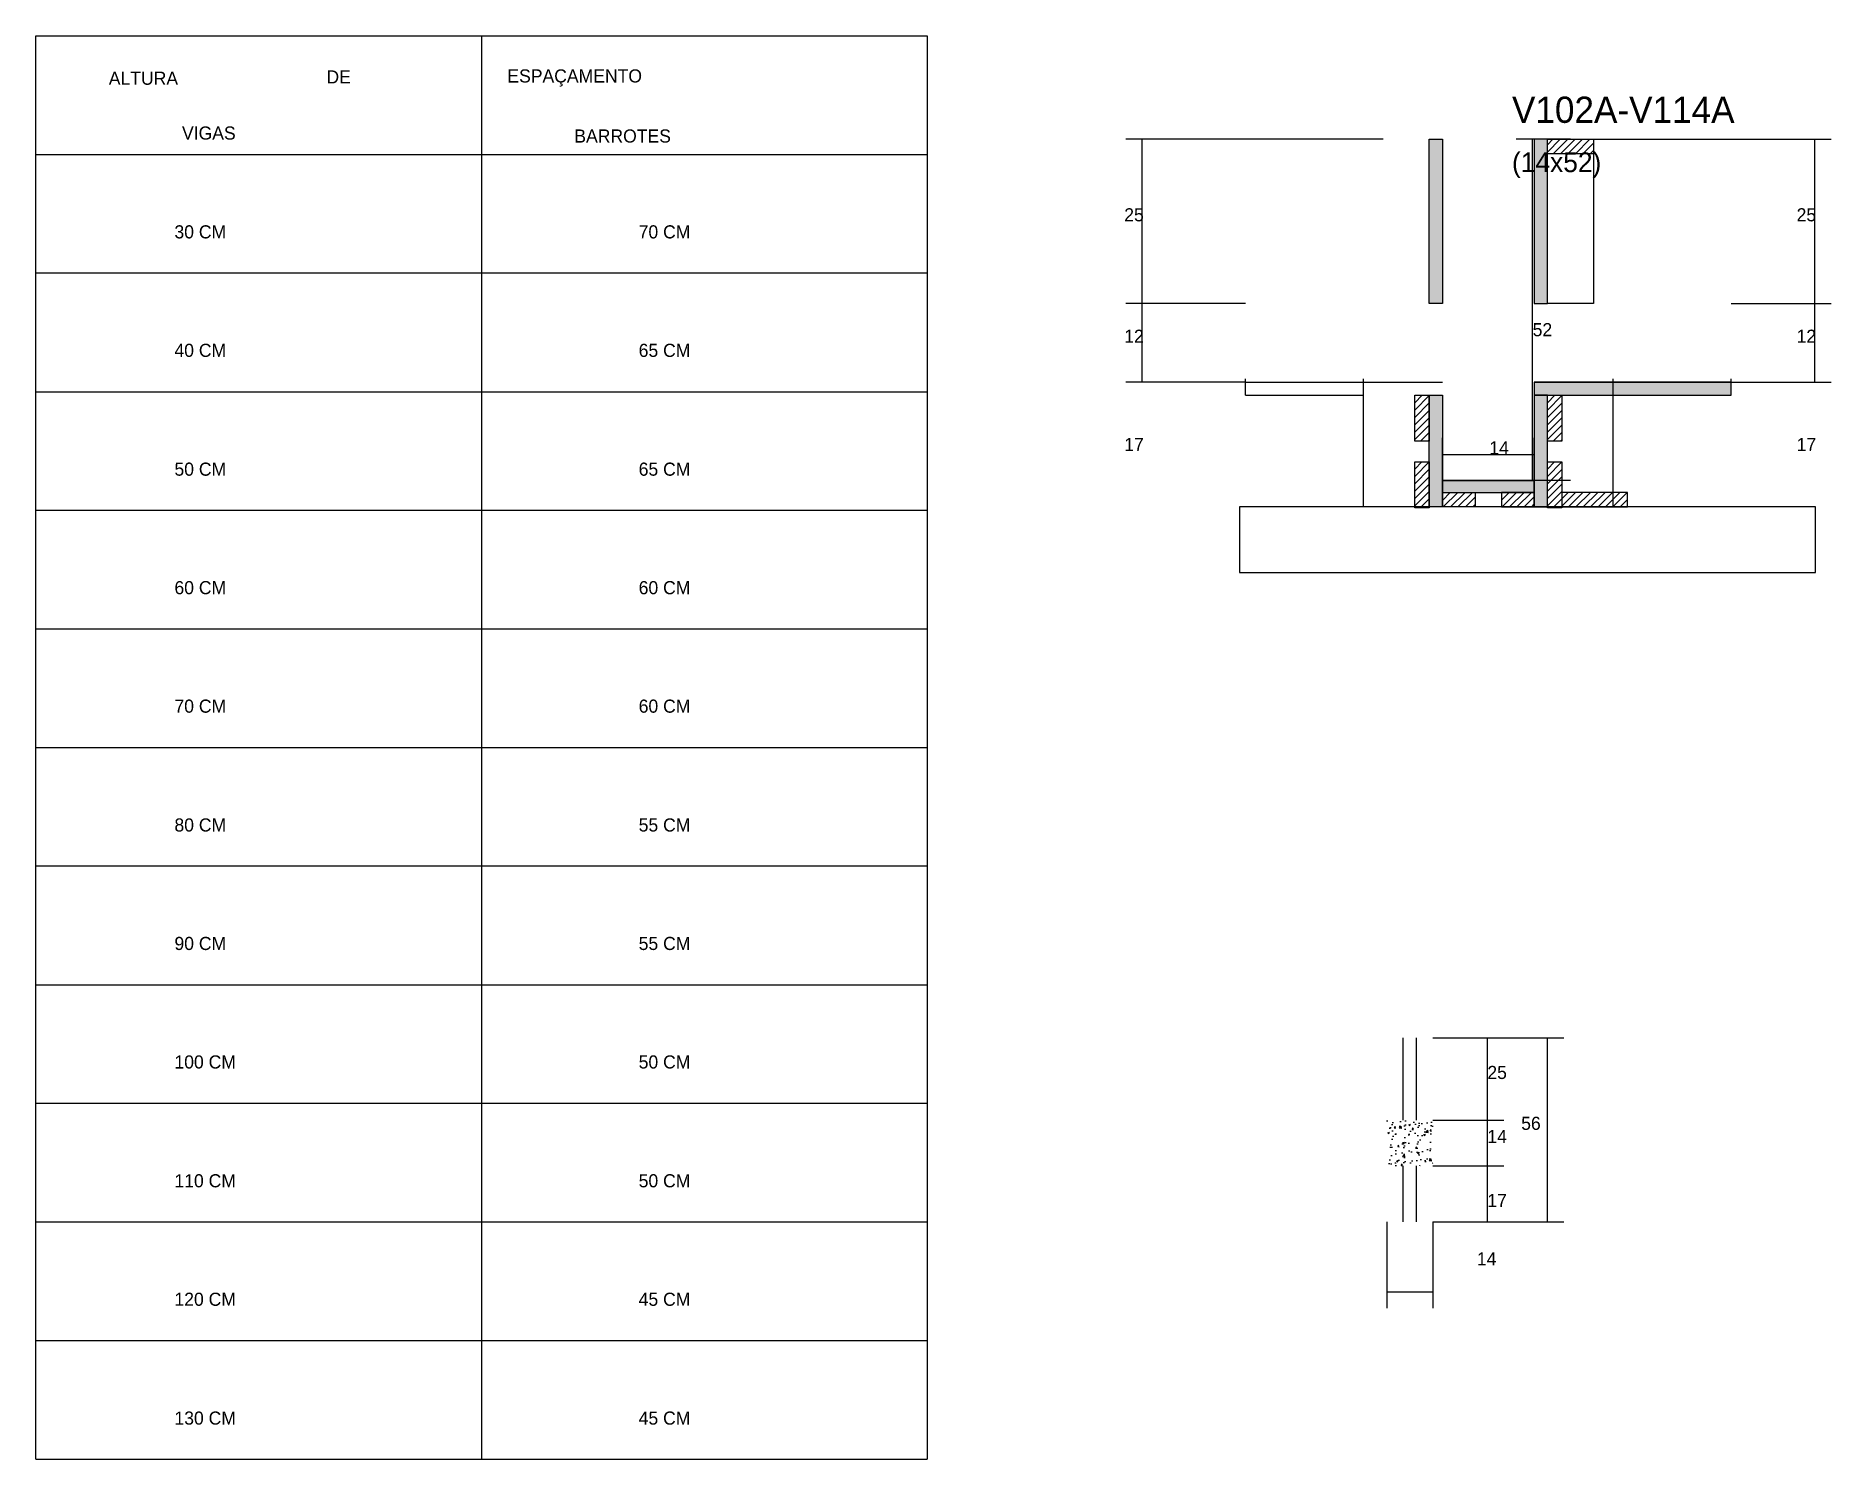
# Model space of a CAD drawing. Header units: metres. Extents: x -2848 to 22762, y -49062 to 1016.
# Drawn here: x 15550 to 16097, y -40002 to -39568 of the extents above; entities that cross this region are included whole.
import ezdxf

# ---------------------------------------------------------------- set-up
doc = ezdxf.new("R2010")
doc.units = ezdxf.units.M
for name, color, linetype in [('COTA', 4, 'Continuous'), ('Cota Seção (2x)', 4, 'Continuous'), ('GARFOS', 7, 'Continuous'), ('Hachura', 253, 'Continuous'), ('Madeira', 126, 'Continuous'), ('Painéis', 200, 'Continuous'), ('SARR_EDITAR', 141, 'Continuous'), ('Texto Seção', 7, 'Continuous')]:
    doc.layers.add(name, color=color, linetype=linetype)

msp = doc.modelspace()

# ---------------------------------------------------------------- texts
at = {"layer": 'COTA'}
for s, p in [('25', (15881.9, -39625)), ('25', (16086.7, -39625)), ('12', (15881.9, -39662)), ('12', (16086.7, -39662)), ('17', (15881.9, -39695)), ('17', (16086.7, -39695)), ('25', (15992.5, -39886.3)), ('56', (16002.8, -39901.8)), ('14', (15992.5, -39905.8)), ('17', (15992.5, -39925.3)), ('14', (15989.3, -39943.1))]:
    msp.add_text(s, height=4, dxfattribs=at).set_placement(p)
at = {"layer": 'Cota Seção (2x)'}
for s, p in [('52', (16006.3, -39660)), ('14', (15993.1, -39696))]:
    msp.add_text(s, height=4, dxfattribs=at).set_placement(p)
at = {"layer": 'GARFOS'}
for s, p in [('ALTURA   ', (15572.6, -39583.4)), ('DE', (15638.9, -39583)), ('ESPAÇAMENTO', (15694, -39582.7)), ('VIGAS', (15594.9, -39600.1)), ('BARROTES', (15714.4, -39601)), ('30 CM', (15592.6, -39630.2)), ('70 CM', (15734, -39630.2)), ('40 CM', (15592.6, -39666.3)), ('65 CM', (15734, -39666.3)), ('50 CM', (15592.6, -39702.5)), ('65 CM', (15734, -39702.5)), ('60 CM', (15592.6, -39738.6)), ('60 CM', (15734, -39738.6)), ('70 CM', (15592.6, -39774.7)), ('60 CM', (15734, -39774.7)), ('80 CM', (15592.6, -39810.9)), ('55 CM', (15734, -39810.9)), ('90 CM', (15592.6, -39847)), ('55 CM', (15734, -39847)), ('100 CM', (15592.6, -39883.1)), ('50 CM', (15734, -39883.1)), ('110 CM', (15592.6, -39919.3)), ('50 CM', (15734, -39919.3)), ('120 CM', (15592.6, -39955.4)), ('45 CM', (15734, -39955.4)), ('130 CM', (15592.6, -39991.6)), ('45 CM', (15734, -39991.6))]:
    msp.add_text(s, height=4, dxfattribs=at).set_placement(p)
at = {"layer": 'Texto Seção'}
for s, height, p in [('V102A-V114A', 8, (16000, -39595)), ('(14x52)', 6, (16000, -39610))]:
    msp.add_text(s, height=height, dxfattribs=at).set_placement(p)

# ---------------------------------------------------------------- hatches: boundary and pattern name
at = {"layer": 'COTA'}
h = msp.add_hatch(dxfattribs=at)
h.set_pattern_fill('AR-CONC', scale=0.03)
h.paths.add_polyline_path([(15975.9, -39898.8), (15961.9, -39898.8), (15961.9, -39912.8), (15975.9, -39912.8)])
at = {"layer": 'Hachura'}
h = msp.add_hatch(color=8, dxfattribs=at)
h.dxf.hatch_style = 1
h.paths.add_polyline_path([(15978.8, -39600), (15974.8, -39600), (15974.8, -39650), (15978.8, -39650)])
h = msp.add_hatch(color=8, dxfattribs=at)
h.dxf.hatch_style = 1
h.paths.add_polyline_path([(16010.8, -39600), (16006.8, -39600), (16006.8, -39650), (16010.8, -39650)])
h = msp.add_hatch(dxfattribs=at)
h.set_pattern_fill('ANSI31', scale=0.5)
h.paths.add_polyline_path([(16010.8, -39604.4), (16010.8, -39600), (16010.8, -39600), (16024.8, -39600), (16024.8, -39600), (16024.8, -39604.4), (16024.8, -39604.4), (16010.8, -39604.4)])
h = msp.add_hatch(color=8, dxfattribs=at)
h.dxf.hatch_style = 1
h.paths.add_polyline_path([(16066.8, -39678), (16066.8, -39674), (16066.8, -39674), (16006.8, -39674), (16006.8, -39674), (16006.8, -39678), (16006.8, -39678), (16066.8, -39678)])
h = msp.add_hatch(dxfattribs=at)
h.set_pattern_fill('ANSI31', scale=0.5)
h.paths.add_polyline_path([(15974.8, -39692), (15970.4, -39692), (15970.4, -39692), (15970.4, -39678), (15970.4, -39678), (15974.8, -39678), (15974.8, -39678), (15974.8, -39692)])
h = msp.add_hatch(color=8, dxfattribs=at)
h.dxf.hatch_style = 1
h.paths.add_polyline_path([(15974.8, -39712), (15978.8, -39712), (15978.8, -39678), (15974.8, -39678)])
h = msp.add_hatch(color=8, dxfattribs=at)
h.dxf.hatch_style = 1
h.paths.add_polyline_path([(16010.8, -39678), (16006.8, -39678), (16006.8, -39704), (16006.8, -39712), (16010.8, -39712)])
h = msp.add_hatch(dxfattribs=at)
h.set_pattern_fill('ANSI31', scale=0.5)
h.paths.add_polyline_path([(16015.2, -39692), (16010.8, -39692), (16010.8, -39692), (16010.8, -39678), (16010.8, -39678), (16015.2, -39678), (16015.2, -39678), (16015.2, -39692)])
h = msp.add_hatch(dxfattribs=at)
h.set_pattern_fill('ANSI31', scale=0.5)
h.paths.add_polyline_path([(15974.8, -39712.3), (15970.4, -39712.3), (15970.4, -39712.3), (15970.4, -39698.3), (15970.4, -39698.3), (15974.8, -39698.3), (15974.8, -39698.3), (15974.8, -39712.3)])
h = msp.add_hatch(dxfattribs=at)
h.set_pattern_fill('ANSI31', scale=0.5)
h.paths.add_polyline_path([(16015.2, -39712.3), (16010.8, -39712.3), (16010.8, -39712.3), (16010.8, -39698.3), (16010.8, -39698.3), (16015.2, -39698.3), (16015.2, -39698.3), (16015.2, -39712.3)])
h = msp.add_hatch(color=8, dxfattribs=at)
h.dxf.hatch_style = 1
h.paths.add_polyline_path([(16006.8, -39707.6), (16006.8, -39704), (16006.8, -39704), (15978.8, -39704), (15978.8, -39704), (15978.8, -39707.6), (15978.8, -39707.6), (16006.8, -39707.6)])
h = msp.add_hatch(dxfattribs=at)
h.set_pattern_fill('ANSI31', scale=0.5)
h.paths.add_polyline_path([(15978.8, -39712), (15978.8, -39707.6), (15978.8, -39707.6), (15988.8, -39707.6), (15988.8, -39707.6), (15988.8, -39712), (15988.8, -39712), (15978.8, -39712)])
h = msp.add_hatch(dxfattribs=at)
h.set_pattern_fill('ANSI31', scale=0.5)
h.paths.add_polyline_path([(16006.8, -39712), (16006.8, -39707.6), (16006.8, -39707.6), (15996.8, -39707.6), (15996.8, -39707.6), (15996.8, -39712), (15996.8, -39712), (16006.8, -39712)])
h = msp.add_hatch(dxfattribs=at)
h.set_pattern_fill('ANSI31', scale=0.5)
h.paths.add_polyline_path([(16035.2, -39712), (16035.2, -39707.6), (16035.2, -39707.6), (16015.2, -39707.6), (16015.2, -39707.6), (16015.2, -39712), (16015.2, -39712), (16035.2, -39712)])

# ---------------------------------------------------------------- linework, layer by layer
at = {"layer": 'COTA'}
for p, q in [((15960.8, -39600), (15882.4, -39600)), ((15887.4, -39650), (15887.4, -39600)), ((16024.8, -39600), (16097.2, -39600)), ((16092.2, -39650), (16092.2, -39600)), ((15918.8, -39650), (15882.4, -39650)), ((15918.8, -39650), (15882.4, -39650)), ((15887.4, -39674), (15887.4, -39650)), ((16066.8, -39650), (16097.2, -39650)), ((16066.8, -39650), (16097.2, -39650)), ((16092.2, -39674), (16092.2, -39650)), ((15918.8, -39674), (15882.4, -39674)), ((15918.8, -39678), (15918.8, -39673)), ((15954.8, -39712), (15954.8, -39673)), ((16030.8, -39712), (16030.8, -39673)), ((16066.8, -39678), (16066.8, -39673)), ((16066.8, -39674), (16097.2, -39674)), ((15918.8, -39678), (15954.8, -39678)), ((16030.8, -39678), (16066.8, -39678)), ((15975.9, -39873.8), (15997.5, -39873.8)), ((15975.9, -39873.8), (16015.8, -39873.8)), ((15992.5, -39898.8), (15992.5, -39873.8)), ((16010.8, -39929.8), (16010.8, -39873.8)), ((15975.9, -39898.8), (15997.5, -39898.8)), ((15975.9, -39898.8), (15997.5, -39898.8)), ((15992.5, -39912.8), (15992.5, -39898.8)), ((15975.9, -39912.8), (15997.5, -39912.8)), ((15975.9, -39912.8), (15997.5, -39912.8)), ((15992.5, -39929.8), (15992.5, -39912.8)), ((15961.9, -39929.8), (15961.9, -39956.1)), ((15975.9, -39929.8), (15975.9, -39956.1)), ((15975.9, -39929.8), (15997.5, -39929.8)), ((15975.9, -39929.8), (16015.8, -39929.8)), ((15961.9, -39951.1), (15975.9, -39951.1))]:
    msp.add_line(p, q, dxfattribs=at)
at = {"layer": 'Cota Seção (2x)'}
for p, q in [((16017.8, -39600), (16001.3, -39600)), ((16006.3, -39704), (16006.3, -39600)), ((15978.8, -39712), (15978.8, -39691)), ((16006.8, -39712), (16006.8, -39691)), ((15978.8, -39696), (16006.8, -39696)), ((16017.8, -39704), (16001.3, -39704))]:
    msp.add_line(p, q, dxfattribs=at)
at = {"layer": 'GARFOS'}
for p, q in [((15550.4, -40002.1), (15550.4, -39568.5)), ((15550.4, -39568.5), (15821.9, -39568.5)), ((15686.1, -39568.5), (15686.1, -40002.1)), ((15821.9, -39568.5), (15821.9, -40002.1)), ((15550.4, -39604.6), (15821.9, -39604.6)), ((15550.4, -39640.7), (15821.9, -39640.7)), ((15550.4, -39676.9), (15821.9, -39676.9)), ((15550.4, -39713), (15821.9, -39713)), ((15550.4, -39749.1), (15821.9, -39749.1)), ((15550.4, -39785.3), (15821.9, -39785.3)), ((15550.4, -39821.4), (15821.9, -39821.4)), ((15550.4, -39857.6), (15821.9, -39857.6)), ((15550.4, -39893.7), (15821.9, -39893.7)), ((15550.4, -39929.8), (15821.9, -39929.8)), ((15550.4, -39966), (15821.9, -39966)), ((15550.4, -40002.1), (15821.9, -40002.1))]:
    msp.add_line(p, q, dxfattribs=at)
at = {"layer": 'Madeira'}
for points in [[(16010.8, -39604.4), (16010.8, -39600), (16024.8, -39600), (16024.8, -39604.4)], [(16010.8, -39600), (16024.8, -39600), (16024.8, -39650), (16010.8, -39650)], [(15974.8, -39692), (15970.4, -39692), (15970.4, -39678), (15974.8, -39678)], [(16015.2, -39692), (16010.8, -39692), (16010.8, -39678), (16015.2, -39678)], [(15974.8, -39712.3), (15970.4, -39712.3), (15970.4, -39698.3), (15974.8, -39698.3)], [(16015.2, -39712.3), (16010.8, -39712.3), (16010.8, -39698.3), (16015.2, -39698.3)], [(15978.8, -39712), (15978.8, -39707.6), (15988.8, -39707.6), (15988.8, -39712)], [(16006.8, -39712), (16006.8, -39707.6), (15996.8, -39707.6), (15996.8, -39712)], [(16035.2, -39712), (16035.2, -39707.6), (16015.2, -39707.6), (16015.2, -39712)], [(15917, -39732), (16092.5, -39732), (16092.5, -39712), (15917, -39712)]]:
    msp.add_lwpolyline(points, close=True, dxfattribs=at)
at = {"layer": 'Painéis'}
for p, q in [((15918.8, -39674), (15978.8, -39674)), ((16006.8, -39674), (16066.8, -39674)), ((15978.8, -39704), (16006.8, -39704))]:
    msp.add_line(p, q, dxfattribs=at)
for points in [[(15974.8, -39600), (15978.8, -39600), (15978.8, -39650), (15974.8, -39650)], [(16010.8, -39600), (16006.8, -39600), (16006.8, -39650), (16010.8, -39650)], [(16066.8, -39678), (16066.8, -39674), (16006.8, -39674), (16006.8, -39678)], [(15974.8, -39678), (15978.8, -39678), (15978.8, -39712), (15974.8, -39712)], [(16010.8, -39678), (16006.8, -39678), (16006.8, -39712), (16010.8, -39712)], [(16006.8, -39707.6), (16006.8, -39704), (15978.8, -39704), (15978.8, -39707.6)]]:
    msp.add_lwpolyline(points, close=True, dxfattribs=at)
at = {"layer": 'SARR_EDITAR'}
for p, q in [((15966.9, -39898.8), (15966.9, -39873.8)), ((15970.9, -39898.8), (15970.9, -39873.8)), ((15966.9, -39929.8), (15966.9, -39912.8)), ((15970.9, -39929.8), (15970.9, -39912.8))]:
    msp.add_line(p, q, dxfattribs=at)

msp.set_redraw_order([(e.dxf.handle, doc.entitydb.next_handle()) for e in msp.query("TEXT MTEXT ATTDEF DIMENSION ARC_DIMENSION")])  # texts and dimensions are drawn at this point

doc.saveas('drawing.dxf')
